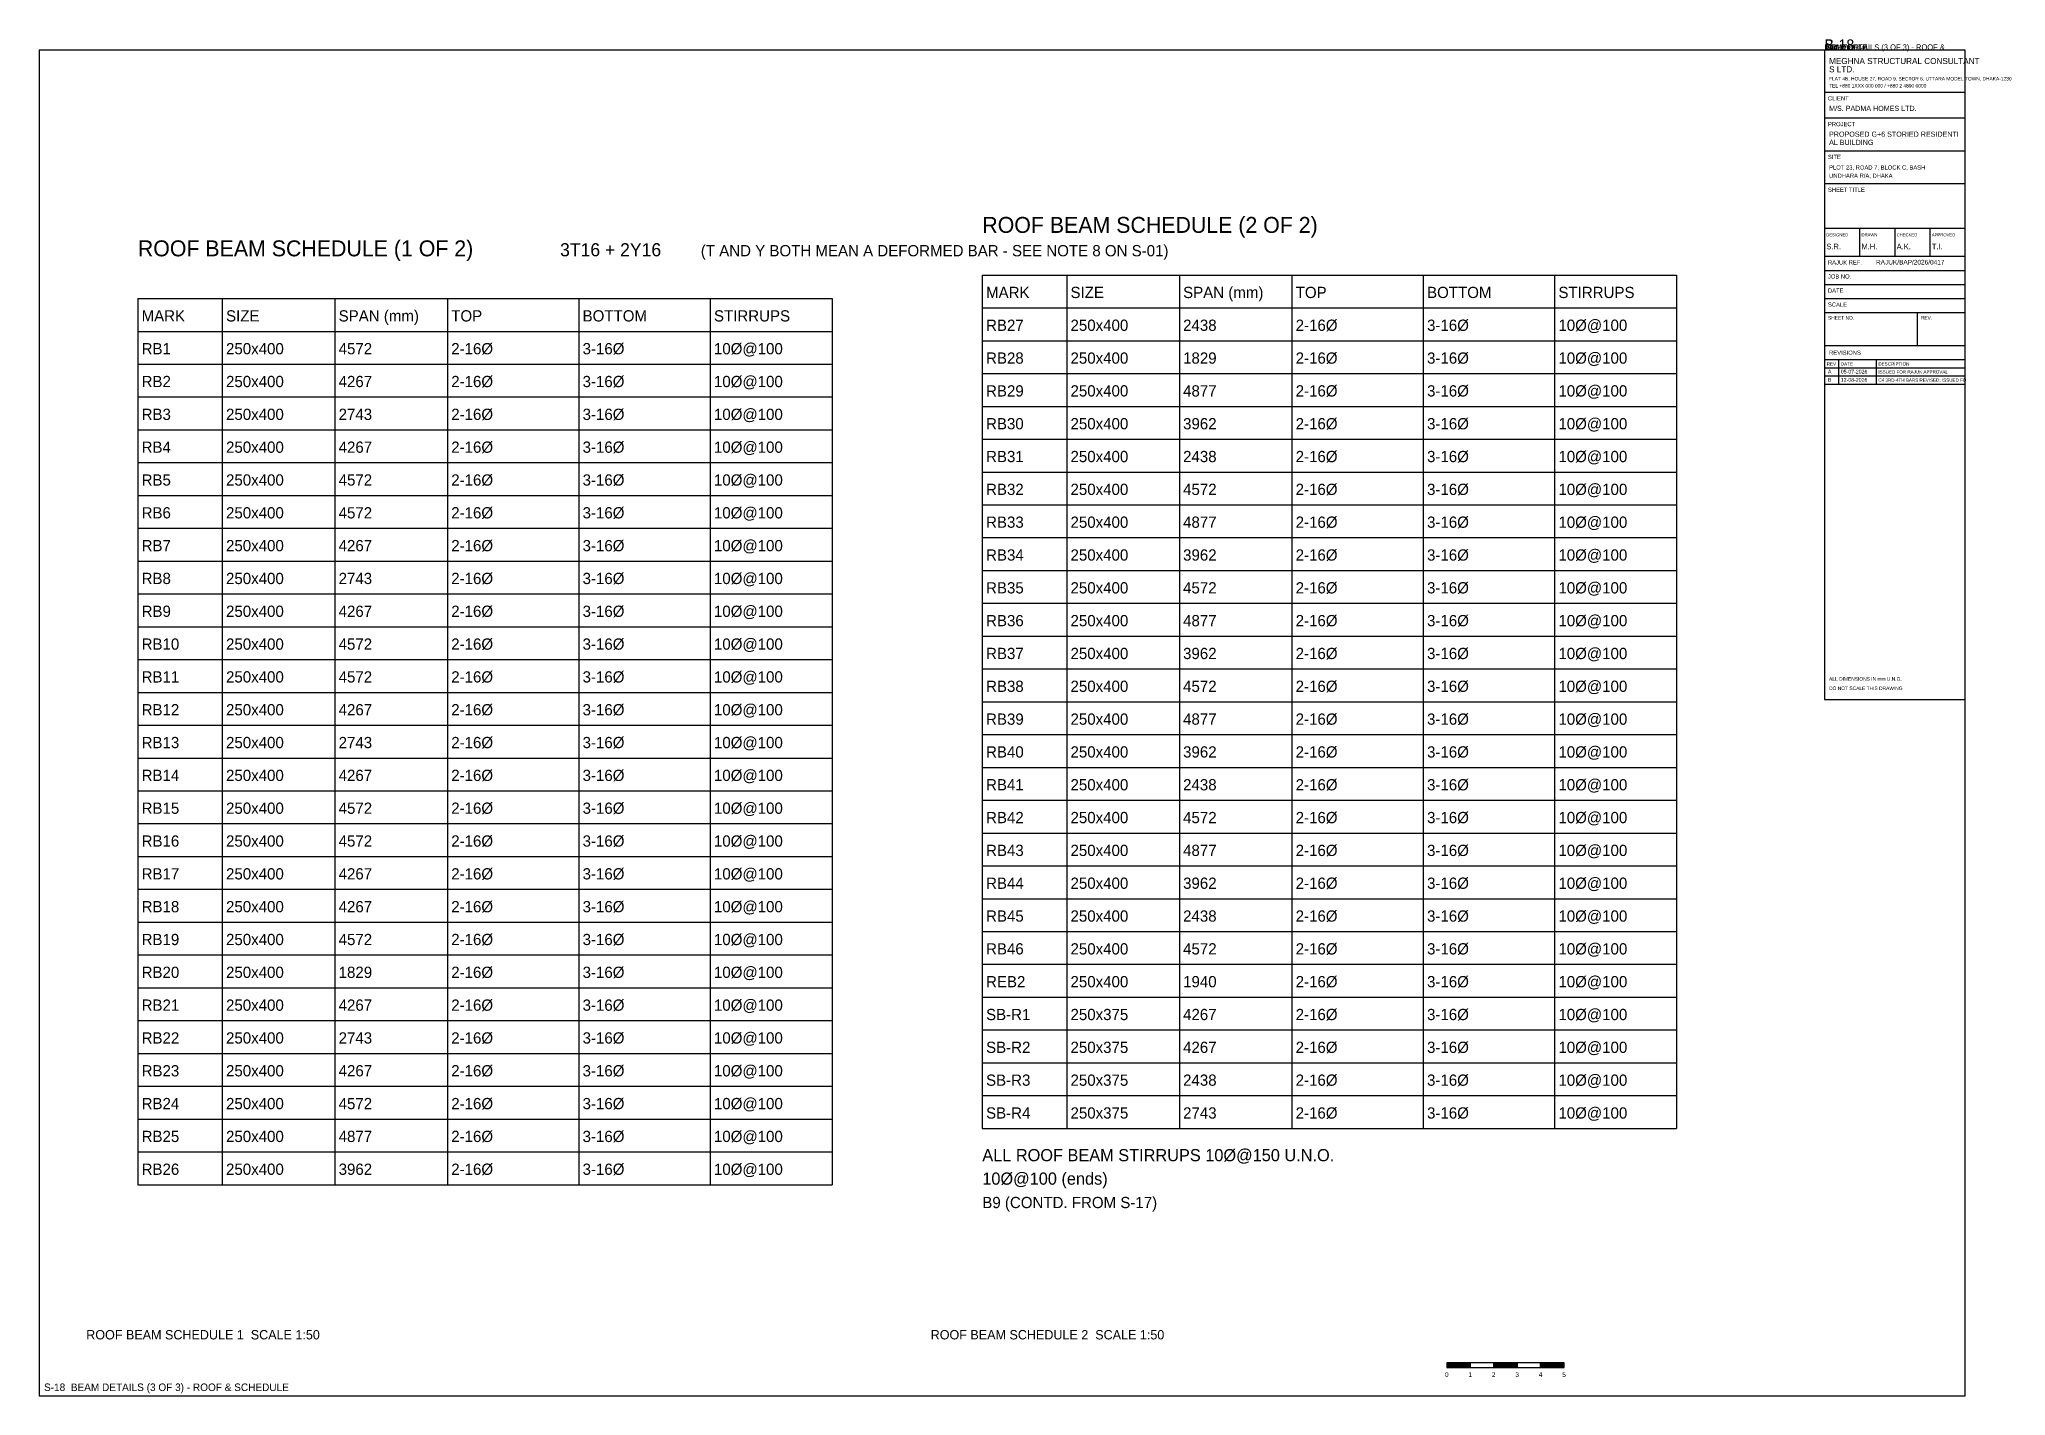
# Model space of a CAD drawing. Extents: x 1000 to 743527, y -207200 to 58857.
# Drawn here: x 189200 to 273027, y -137800 to -79943 of the extents above; entities that cross this region are included whole.
import ezdxf
from ezdxf.enums import TextEntityAlignment as Align

# ---------------------------------------------------------------- set-up
doc = ezdxf.new("R2010")
doc.units = 0
for name, color, linetype in [('Sheet', 7, 'Continuous'), ('Text-1', 7, 'Continuous'), ('Text-2', 7, 'Continuous'), ('TITLE', 7, 'Continuous')]:
    doc.layers.add(name, color=color, linetype=linetype)

msp = doc.modelspace()

# ---------------------------------------------------------------- texts
at = {"layer": 'Sheet'}
for s, height, p in [('ROOF BEAM SCHEDULE (2 OF 2)', 680, (229400, -88200)), ('ROOF BEAM SCHEDULE (1 OF 2)', 680, (193400, -89200)), ('ROOF BEAM SCHEDULE 1  SCALE 1:50', 400, (191200, -135400)), ('ROOF BEAM SCHEDULE 2  SCALE 1:50', 400, (227200, -135400)), ('S-18  BEAM DETAILS (3 OF 3) - ROOF & SCHEDULE', 320, (189400, -137600))]:
    msp.add_text(s, height=height, dxfattribs=at).set_placement(p)
at = {"layer": 'Text-1'}
for s, height, p in [('MARK', 480, (229560, -90980)), ('SIZE', 480, (233160, -90980)), ('SPAN (mm)', 480, (237960, -90980)), ('TOP', 480, (242760, -90980)), ('BOTTOM', 480, (248360, -90980)), ('STIRRUPS', 480, (253960, -90980)), ('MARK', 480, (193560, -91980)), ('SIZE', 480, (197160, -91980)), ('SPAN (mm)', 480, (201960, -91980)), ('TOP', 480, (206760, -91980)), ('BOTTOM', 480, (212360, -91980)), ('STIRRUPS', 480, (217960, -91980)), ('RB27', 480, (229560, -92380)), ('250x400', 480, (233160, -92380)), ('2438', 480, (237960, -92380)), ('2-16%%C', 480, (242760, -92380)), ('3-16%%C', 480, (248360, -92380)), ('10%%C@100', 480, (253960, -92380)), ('RB1', 480, (193560, -93380)), ('250x400', 480, (197160, -93380)), ('4572', 480, (201960, -93380)), ('2-16%%C', 480, (206760, -93380)), ('3-16%%C', 480, (212360, -93380)), ('10%%C@100', 480, (217960, -93380)), ('RB28', 480, (229560, -93780)), ('250x400', 480, (233160, -93780)), ('1829', 480, (237960, -93780)), ('2-16%%C', 480, (242760, -93780)), ('3-16%%C', 480, (248360, -93780)), ('10%%C@100', 480, (253960, -93780)), ('RB2', 480, (193560, -94780)), ('250x400', 480, (197160, -94780)), ('4267', 480, (201960, -94780)), ('2-16%%C', 480, (206760, -94780)), ('3-16%%C', 480, (212360, -94780)), ('10%%C@100', 480, (217960, -94780)), ('RB29', 480, (229560, -95180)), ('250x400', 480, (233160, -95180)), ('4877', 480, (237960, -95180)), ('2-16%%C', 480, (242760, -95180)), ('3-16%%C', 480, (248360, -95180)), ('10%%C@100', 480, (253960, -95180)), ('RB3', 480, (193560, -96180)), ('250x400', 480, (197160, -96180)), ('2743', 480, (201960, -96180)), ('2-16%%C', 480, (206760, -96180)), ('3-16%%C', 480, (212360, -96180)), ('10%%C@100', 480, (217960, -96180)), ('RB30', 480, (229560, -96580)), ('250x400', 480, (233160, -96580)), ('3962', 480, (237960, -96580)), ('2-16%%C', 480, (242760, -96580)), ('3-16%%C', 480, (248360, -96580)), ('10%%C@100', 480, (253960, -96580)), ('RB4', 480, (193560, -97580)), ('250x400', 480, (197160, -97580)), ('4267', 480, (201960, -97580)), ('2-16%%C', 480, (206760, -97580)), ('3-16%%C', 480, (212360, -97580)), ('10%%C@100', 480, (217960, -97580)), ('RB31', 480, (229560, -97980)), ('250x400', 480, (233160, -97980)), ('2438', 480, (237960, -97980)), ('2-16%%C', 480, (242760, -97980)), ('3-16%%C', 480, (248360, -97980)), ('10%%C@100', 480, (253960, -97980)), ('RB5', 480, (193560, -98980)), ('250x400', 480, (197160, -98980)), ('4572', 480, (201960, -98980)), ('2-16%%C', 480, (206760, -98980)), ('3-16%%C', 480, (212360, -98980)), ('10%%C@100', 480, (217960, -98980)), ('RB32', 480, (229560, -99380)), ('250x400', 480, (233160, -99380)), ('4572', 480, (237960, -99380)), ('2-16%%C', 480, (242760, -99380)), ('3-16%%C', 480, (248360, -99380)), ('10%%C@100', 480, (253960, -99380)), ('RB6', 480, (193560, -100380)), ('250x400', 480, (197160, -100380)), ('4572', 480, (201960, -100380)), ('2-16%%C', 480, (206760, -100380)), ('3-16%%C', 480, (212360, -100380)), ('10%%C@100', 480, (217960, -100380)), ('RB33', 480, (229560, -100780)), ('250x400', 480, (233160, -100780)), ('4877', 480, (237960, -100780)), ('2-16%%C', 480, (242760, -100780)), ('3-16%%C', 480, (248360, -100780)), ('10%%C@100', 480, (253960, -100780)), ('RB7', 480, (193560, -101780)), ('250x400', 480, (197160, -101780)), ('4267', 480, (201960, -101780)), ('2-16%%C', 480, (206760, -101780)), ('3-16%%C', 480, (212360, -101780)), ('10%%C@100', 480, (217960, -101780)), ('RB34', 480, (229560, -102180)), ('250x400', 480, (233160, -102180)), ('3962', 480, (237960, -102180)), ('2-16%%C', 480, (242760, -102180)), ('3-16%%C', 480, (248360, -102180)), ('10%%C@100', 480, (253960, -102180)), ('RB8', 480, (193560, -103180)), ('250x400', 480, (197160, -103180)), ('2743', 480, (201960, -103180)), ('2-16%%C', 480, (206760, -103180)), ('3-16%%C', 480, (212360, -103180)), ('10%%C@100', 480, (217960, -103180)), ('RB35', 480, (229560, -103580)), ('250x400', 480, (233160, -103580)), ('4572', 480, (237960, -103580)), ('2-16%%C', 480, (242760, -103580)), ('3-16%%C', 480, (248360, -103580)), ('10%%C@100', 480, (253960, -103580)), ('RB9', 480, (193560, -104580)), ('250x400', 480, (197160, -104580)), ('4267', 480, (201960, -104580)), ('2-16%%C', 480, (206760, -104580)), ('3-16%%C', 480, (212360, -104580)), ('10%%C@100', 480, (217960, -104580)), ('RB36', 480, (229560, -104980)), ('250x400', 480, (233160, -104980)), ('4877', 480, (237960, -104980)), ('2-16%%C', 480, (242760, -104980)), ('3-16%%C', 480, (248360, -104980)), ('10%%C@100', 480, (253960, -104980)), ('RB10', 480, (193560, -105980)), ('250x400', 480, (197160, -105980)), ('4572', 480, (201960, -105980)), ('2-16%%C', 480, (206760, -105980)), ('3-16%%C', 480, (212360, -105980)), ('10%%C@100', 480, (217960, -105980)), ('RB37', 480, (229560, -106380)), ('250x400', 480, (233160, -106380)), ('3962', 480, (237960, -106380)), ('2-16%%C', 480, (242760, -106380)), ('3-16%%C', 480, (248360, -106380)), ('10%%C@100', 480, (253960, -106380)), ('RB11', 480, (193560, -107380)), ('250x400', 480, (197160, -107380)), ('4572', 480, (201960, -107380)), ('2-16%%C', 480, (206760, -107380)), ('3-16%%C', 480, (212360, -107380)), ('10%%C@100', 480, (217960, -107380)), ('RB38', 480, (229560, -107780)), ('250x400', 480, (233160, -107780)), ('4572', 480, (237960, -107780)), ('2-16%%C', 480, (242760, -107780)), ('3-16%%C', 480, (248360, -107780)), ('10%%C@100', 480, (253960, -107780)), ('RB12', 480, (193560, -108780)), ('250x400', 480, (197160, -108780)), ('4267', 480, (201960, -108780)), ('2-16%%C', 480, (206760, -108780)), ('3-16%%C', 480, (212360, -108780)), ('10%%C@100', 480, (217960, -108780)), ('RB39', 480, (229560, -109180)), ('250x400', 480, (233160, -109180)), ('4877', 480, (237960, -109180)), ('2-16%%C', 480, (242760, -109180)), ('3-16%%C', 480, (248360, -109180)), ('10%%C@100', 480, (253960, -109180)), ('RB13', 480, (193560, -110180)), ('250x400', 480, (197160, -110180)), ('2743', 480, (201960, -110180)), ('2-16%%C', 480, (206760, -110180)), ('3-16%%C', 480, (212360, -110180)), ('10%%C@100', 480, (217960, -110180)), ('RB40', 480, (229560, -110580)), ('250x400', 480, (233160, -110580)), ('3962', 480, (237960, -110580)), ('2-16%%C', 480, (242760, -110580)), ('3-16%%C', 480, (248360, -110580)), ('10%%C@100', 480, (253960, -110580)), ('RB14', 480, (193560, -111580)), ('250x400', 480, (197160, -111580)), ('4267', 480, (201960, -111580)), ('2-16%%C', 480, (206760, -111580)), ('3-16%%C', 480, (212360, -111580)), ('10%%C@100', 480, (217960, -111580)), ('2-16%%C', 480, (242760, -111980)), ('3-16%%C', 480, (248360, -111980)), ('10%%C@100', 480, (253960, -111980)), ('RB41', 480, (229560, -111980)), ('250x400', 480, (233160, -111980)), ('2438', 480, (237960, -111980)), ('RB15', 480, (193560, -112980)), ('250x400', 480, (197160, -112980)), ('4572', 480, (201960, -112980)), ('2-16%%C', 480, (206760, -112980)), ('3-16%%C', 480, (212360, -112980)), ('10%%C@100', 480, (217960, -112980)), ('RB42', 480, (229560, -113380)), ('250x400', 480, (233160, -113380)), ('4572', 480, (237960, -113380)), ('2-16%%C', 480, (242760, -113380)), ('3-16%%C', 480, (248360, -113380)), ('10%%C@100', 480, (253960, -113380)), ('RB16', 480, (193560, -114380)), ('250x400', 480, (197160, -114380)), ('4572', 480, (201960, -114380)), ('2-16%%C', 480, (206760, -114380)), ('3-16%%C', 480, (212360, -114380)), ('10%%C@100', 480, (217960, -114380)), ('RB43', 480, (229560, -114780)), ('250x400', 480, (233160, -114780)), ('4877', 480, (237960, -114780)), ('2-16%%C', 480, (242760, -114780)), ('3-16%%C', 480, (248360, -114780)), ('10%%C@100', 480, (253960, -114780)), ('RB17', 480, (193560, -115780)), ('250x400', 480, (197160, -115780)), ('4267', 480, (201960, -115780)), ('2-16%%C', 480, (206760, -115780)), ('3-16%%C', 480, (212360, -115780)), ('10%%C@100', 480, (217960, -115780)), ('2-16%%C', 480, (242760, -116180)), ('3-16%%C', 480, (248360, -116180)), ('10%%C@100', 480, (253960, -116180)), ('RB44', 480, (229560, -116180)), ('250x400', 480, (233160, -116180)), ('3962', 480, (237960, -116180)), ('RB18', 480, (193560, -117180)), ('250x400', 480, (197160, -117180)), ('4267', 480, (201960, -117180)), ('2-16%%C', 480, (206760, -117180)), ('3-16%%C', 480, (212360, -117180)), ('10%%C@100', 480, (217960, -117180)), ('RB45', 480, (229560, -117580)), ('250x400', 480, (233160, -117580)), ('2438', 480, (237960, -117580)), ('2-16%%C', 480, (242760, -117580)), ('3-16%%C', 480, (248360, -117580)), ('10%%C@100', 480, (253960, -117580)), ('RB19', 480, (193560, -118580)), ('250x400', 480, (197160, -118580)), ('4572', 480, (201960, -118580)), ('2-16%%C', 480, (206760, -118580)), ('3-16%%C', 480, (212360, -118580)), ('10%%C@100', 480, (217960, -118580)), ('RB46', 480, (229560, -118980)), ('250x400', 480, (233160, -118980)), ('4572', 480, (237960, -118980)), ('2-16%%C', 480, (242760, -118980)), ('3-16%%C', 480, (248360, -118980)), ('10%%C@100', 480, (253960, -118980)), ('RB20', 480, (193560, -119980)), ('250x400', 480, (197160, -119980)), ('1829', 480, (201960, -119980)), ('2-16%%C', 480, (206760, -119980)), ('3-16%%C', 480, (212360, -119980)), ('10%%C@100', 480, (217960, -119980)), ('REB2', 480, (229560, -120380)), ('250x400', 480, (233160, -120380)), ('1940', 480, (237960, -120380)), ('2-16%%C', 480, (242760, -120380)), ('3-16%%C', 480, (248360, -120380)), ('10%%C@100', 480, (253960, -120380)), ('RB21', 480, (193560, -121380)), ('250x400', 480, (197160, -121380)), ('4267', 480, (201960, -121380)), ('2-16%%C', 480, (206760, -121380)), ('3-16%%C', 480, (212360, -121380)), ('10%%C@100', 480, (217960, -121380)), ('SB-R1', 480, (229560, -121780)), ('250x375', 480, (233160, -121780)), ('4267', 480, (237960, -121780)), ('2-16%%C', 480, (242760, -121780)), ('3-16%%C', 480, (248360, -121780)), ('10%%C@100', 480, (253960, -121780)), ('RB22', 480, (193560, -122780)), ('250x400', 480, (197160, -122780)), ('2743', 480, (201960, -122780)), ('2-16%%C', 480, (206760, -122780)), ('3-16%%C', 480, (212360, -122780)), ('10%%C@100', 480, (217960, -122780)), ('SB-R2', 480, (229560, -123180)), ('250x375', 480, (233160, -123180)), ('4267', 480, (237960, -123180)), ('2-16%%C', 480, (242760, -123180)), ('3-16%%C', 480, (248360, -123180)), ('10%%C@100', 480, (253960, -123180)), ('RB23', 480, (193560, -124180)), ('250x400', 480, (197160, -124180)), ('4267', 480, (201960, -124180)), ('2-16%%C', 480, (206760, -124180)), ('3-16%%C', 480, (212360, -124180)), ('10%%C@100', 480, (217960, -124180)), ('SB-R3', 480, (229560, -124580)), ('250x375', 480, (233160, -124580)), ('2438', 480, (237960, -124580)), ('2-16%%C', 480, (242760, -124580)), ('3-16%%C', 480, (248360, -124580)), ('10%%C@100', 480, (253960, -124580)), ('RB24', 480, (193560, -125580)), ('250x400', 480, (197160, -125580)), ('4572', 480, (201960, -125580)), ('2-16%%C', 480, (206760, -125580)), ('3-16%%C', 480, (212360, -125580)), ('10%%C@100', 480, (217960, -125580)), ('SB-R4', 480, (229560, -125980)), ('250x375', 480, (233160, -125980)), ('2743', 480, (237960, -125980)), ('2-16%%C', 480, (242760, -125980)), ('3-16%%C', 480, (248360, -125980)), ('10%%C@100', 480, (253960, -125980)), ('RB25', 480, (193560, -126980)), ('250x400', 480, (197160, -126980)), ('4877', 480, (201960, -126980)), ('2-16%%C', 480, (206760, -126980)), ('3-16%%C', 480, (212360, -126980)), ('10%%C@100', 480, (217960, -126980)), ('ALL ROOF BEAM STIRRUPS 10%%C@150 U.N.O.', 520, (229400, -127800)), ('RB26', 480, (193560, -128380)), ('250x400', 480, (197160, -128380)), ('3962', 480, (201960, -128380)), ('2-16%%C', 480, (206760, -128380)), ('3-16%%C', 480, (212360, -128380)), ('10%%C@100', 480, (217960, -128380))]:
    msp.add_text(s, height=height, dxfattribs=at).set_placement(p)
at = {"layer": 'Text-2'}
for s, height, p in [('3T16 + 2Y16', 560, (211400, -89200)), ('(T AND Y BOTH MEAN A DEFORMED BAR - SEE NOTE 8 ON S-01)', 480, (217400, -89200)), ('10%%C@100 (ends)', 520, (229400, -128800)), ('B9 (CONTD. FROM S-17)', 480, (229400, -129800))]:
    msp.add_text(s, height=height, dxfattribs=at).set_placement(p)
at = {"layer": 'TITLE'}
for s, height, p in [('A', 160, (265450, -94200)), ('B', 160, (265450, -94550)), ('05-07-2026', 160, (266000, -94200)), ('12-08-2026', 160, (266000, -94550)), ('C4 3RD-4TH BARS REVISED; ISSUED FO', 140, (267600, -94550)), ('ISSUED FOR RAJUK APPROVAL', 140, (267600, -94200))]:
    msp.add_text(s, height=height, dxfattribs=at).set_placement(p)

# ---------------------------------------------------------------- blocks, each defined once
blk = doc.blocks.new('TITLE_BLOCK')
at = {"layer": 'TITLE'}
for p, q in [((0, -18), (60, -18)), ((0, -29), (60, -29)), ((0, -43), (60, -43)), ((0, -57), (60, -57)), ((0, -76), (60, -76)), ((0, -76), (0, -88)), ((15, -76), (15, -88)), ((30, -76), (30, -88)), ((45, -76), (45, -88)), ((0, -88), (60, -88)), ((0, -94), (60, -94)), ((0, -100), (60, -100)), ((0, -106), (60, -106)), ((0, -112), (60, -112)), ((39.6, -112), (39.6, -126)), ((0, -126), (60, -126)), ((0, -132), (60, -132)), ((0, -132), (60, -132)), ((6, -132), (6, -142.5)), ((22, -132), (22, -142.5)), ((0, -135.5), (60, -135.5)), ((0, -139), (60, -139)), ((0, -142.5), (60, -142.5))]:
    blk.add_line(p, q, dxfattribs=at)
blk.add_lwpolyline([(0, -277), (60, -277), (60, 0), (0, 0)], close=True, dxfattribs=at)
at = {"layer": 'Text-1'}
for tag, height in [('JOBNO', 2), ('SCALE', 2), ('SHEETTITLE', 2.4), ('SHEETTITLE2', 2.4), ('DATE', 2), ('SHEETNO', 4.5), ('REV', 4.5)]:
    blk.add_attdef(tag, (0, 0), '', height=height, dxfattribs=at)
at = {"layer": 'TITLE'}
for s, height, p in [('S LTD.', 2.6, (2, -9.5)), ('MEGHNA STRUCTURAL CONSULTANT', 2.6, (2, -6)), ('TEL +880 1XXX 000 000 / +880 2 4890 0000', 1.5, (2, -16)), ('FLAT 4B, HOUSE 27, ROAD 9, SECTOR 6, UTTARA MODEL TOWN, DHAKA-1230', 1.5, (2, -13)), ('CLIENT', 1.8, (1.5, -21.5)), ('M/S. PADMA HOMES LTD.', 2.2, (2, -26)), ('PROJECT', 1.8, (1.5, -32.5)), ('AL BUILDING', 2.2, (2, -40.5)), ('PROPOSED G+6 STORIED RESIDENTI', 2.2, (2, -37)), ('SITE', 1.8, (1.5, -46.5)), ('PLOT 23, ROAD 7, BLOCK C, BASH', 1.8, (2, -51)), ('SHEET TITLE', 1.8, (1.5, -60.5)), ('UNDHARA R/A, DHAKA', 1.8, (2, -54.5)), ('DESIGNED', 1.3, (0.8, -79.5)), ('S.R.', 2.4, (0.8, -85)), ('DRAWN', 1.3, (15.8, -79.5)), ('M.H.', 2.4, (15.8, -85)), ('A.K.', 2.4, (30.8, -85)), ('CHECKED', 1.3, (30.8, -79.5)), ('APPROVED', 1.3, (45.8, -79.5)), ('T.I.', 2.4, (45.8, -85)), ('RAJUK REF.', 1.8, (1.5, -91.5)), ('RAJUK/BAP/2026/0417', 2, (22, -91.5)), ('JOB NO.', 1.8, (1.5, -97.5)), ('SCALE', 1.8, (1.5, -109.5)), ('DATE', 1.8, (1.5, -103.5)), ('SHEET NO.', 1.5, (1.5, -115)), ('REV.', 1.5, (41.1, -115)), ('REV', 1.4, (1, -134.6)), ('REVISIONS', 1.8, (2, -130)), ('DATE', 1.4, (7, -134.6)), ('DESCRIPTION', 1.4, (23, -134.6)), ('ALL DIMENSIONS IN mm U.N.O.', 1.5, (2, -269)), ('DO NOT SCALE THIS DRAWING', 1.5, (2, -273))]:
    blk.add_text(s, height=height, dxfattribs=at).set_placement(p)
blk = doc.blocks.new('SCALE_BAR')
at = {"layer": 'Sheet'}
h = blk.add_hatch(color=7, dxfattribs=at)
h.dxf.hatch_style = 1
h.paths.add_polyline_path([(0, 0), (10, 0), (10, 2), (0, 2)])
h = blk.add_hatch(color=7, dxfattribs=at)
h.dxf.hatch_style = 1
h.paths.add_polyline_path([(20, 0), (30, 0), (30, 2), (20, 2)])
h = blk.add_hatch(color=7, dxfattribs=at)
h.dxf.hatch_style = 1
h.paths.add_polyline_path([(40, 0), (50, 0), (50, 2), (40, 2)])
for points in [[(0, 0), (10, 0), (10, 2), (0, 2)], [(10, 0), (20, 0), (20, 2), (10, 2)], [(20, 0), (30, 0), (30, 2), (20, 2)], [(30, 0), (40, 0), (40, 2), (30, 2)], [(40, 0), (50, 0), (50, 2), (40, 2)]]:
    blk.add_lwpolyline(points, close=True, dxfattribs=at)
for s, p in [('0', (0, -4)), ('1', (10, -4)), ('2', (20, -4)), ('3', (30, -4)), ('4', (40, -4)), ('5', (50, -4))]:
    blk.add_text(s, height=2, dxfattribs=at).set_placement(p, align=Align.CENTER)
at = {"layer": 'Text-1'}
blk.add_attdef('UNIT', (0, 0), '', height=2, dxfattribs=at)

# ---------------------------------------------------------------- linework, layer by layer
for p, q in [((229400, -90000), (259000, -90000)), ((229400, -90000), (229400, -126400)), ((233000, -90000), (233000, -126400)), ((237800, -90000), (237800, -126400)), ((242600, -90000), (242600, -126400)), ((248200, -90000), (248200, -126400)), ((253800, -90000), (253800, -126400)), ((259000, -90000), (259000, -126400)), ((193400, -91000), (223000, -91000)), ((193400, -91000), (193400, -128800)), ((197000, -91000), (197000, -128800)), ((201800, -91000), (201800, -128800)), ((206600, -91000), (206600, -128800)), ((212200, -91000), (212200, -128800)), ((217800, -91000), (217800, -128800)), ((223000, -91000), (223000, -128800)), ((229400, -91400), (259000, -91400)), ((193400, -92400), (223000, -92400)), ((229400, -92800), (259000, -92800)), ((193400, -93800), (223000, -93800)), ((229400, -94200), (259000, -94200)), ((193400, -95200), (223000, -95200)), ((229400, -95600), (259000, -95600)), ((193400, -96600), (223000, -96600)), ((229400, -97000), (259000, -97000)), ((193400, -98000), (223000, -98000)), ((229400, -98400), (259000, -98400)), ((193400, -99400), (223000, -99400)), ((229400, -99800), (259000, -99800)), ((193400, -100800), (223000, -100800)), ((229400, -101200), (259000, -101200)), ((193400, -102200), (223000, -102200)), ((229400, -102600), (259000, -102600)), ((193400, -103600), (223000, -103600)), ((229400, -104000), (259000, -104000)), ((193400, -105000), (223000, -105000)), ((229400, -105400), (259000, -105400)), ((193400, -106400), (223000, -106400)), ((229400, -106800), (259000, -106800)), ((193400, -107800), (223000, -107800)), ((229400, -108200), (259000, -108200)), ((193400, -109200), (223000, -109200)), ((229400, -109600), (259000, -109600)), ((193400, -110600), (223000, -110600)), ((229400, -111000), (259000, -111000)), ((193400, -112000), (223000, -112000)), ((229400, -112400), (259000, -112400)), ((193400, -113400), (223000, -113400)), ((229400, -113800), (259000, -113800)), ((193400, -114800), (223000, -114800)), ((229400, -115200), (259000, -115200)), ((193400, -116200), (223000, -116200)), ((229400, -116600), (259000, -116600)), ((193400, -117600), (223000, -117600)), ((229400, -118000), (259000, -118000)), ((193400, -119000), (223000, -119000)), ((229400, -119400), (259000, -119400)), ((193400, -120400), (223000, -120400)), ((229400, -120800), (259000, -120800)), ((193400, -121800), (223000, -121800)), ((229400, -122200), (259000, -122200)), ((193400, -123200), (223000, -123200)), ((229400, -123600), (259000, -123600)), ((193400, -124600), (223000, -124600)), ((229400, -125000), (259000, -125000)), ((193400, -126000), (223000, -126000)), ((229400, -126400), (259000, -126400)), ((193400, -127400), (223000, -127400)), ((193400, -128800), (223000, -128800))]:
    msp.add_line(p, q)
at = {"layer": 'Sheet'}
msp.add_lwpolyline([(189200, -137800), (271300, -137800), (271300, -80400), (189200, -80400)], close=True, dxfattribs=at)

# ---------------------------------------------------------------- block references
at = {"layer": 'Sheet', "xscale": 100, "yscale": 100}
msp.add_blockref('SCALE_BAR', (249200, -136600), dxfattribs=at).add_auto_attribs({'UNIT': 'm'})
at = {"layer": 'TITLE', "xscale": 100, "yscale": 100}
msp.add_blockref('TITLE_BLOCK', (265300, -80400), dxfattribs=at).add_auto_attribs({'SHEETTITLE': 'BEAM DETAILS (3 OF 3) - ROOF &', 'SHEETTITLE2': ' SCHEDULE', 'JOBNO': 'MSC-2026-041', 'DATE': '12-08-2026', 'SCALE': '1:50', 'SHEETNO': 'S-18', 'REV': 'B'})

msp.set_redraw_order([(e.dxf.handle, doc.entitydb.next_handle()) for e in msp.query("TEXT MTEXT ATTDEF DIMENSION ARC_DIMENSION")])  # texts and dimensions are drawn at this point

doc.saveas('drawing.dxf')
